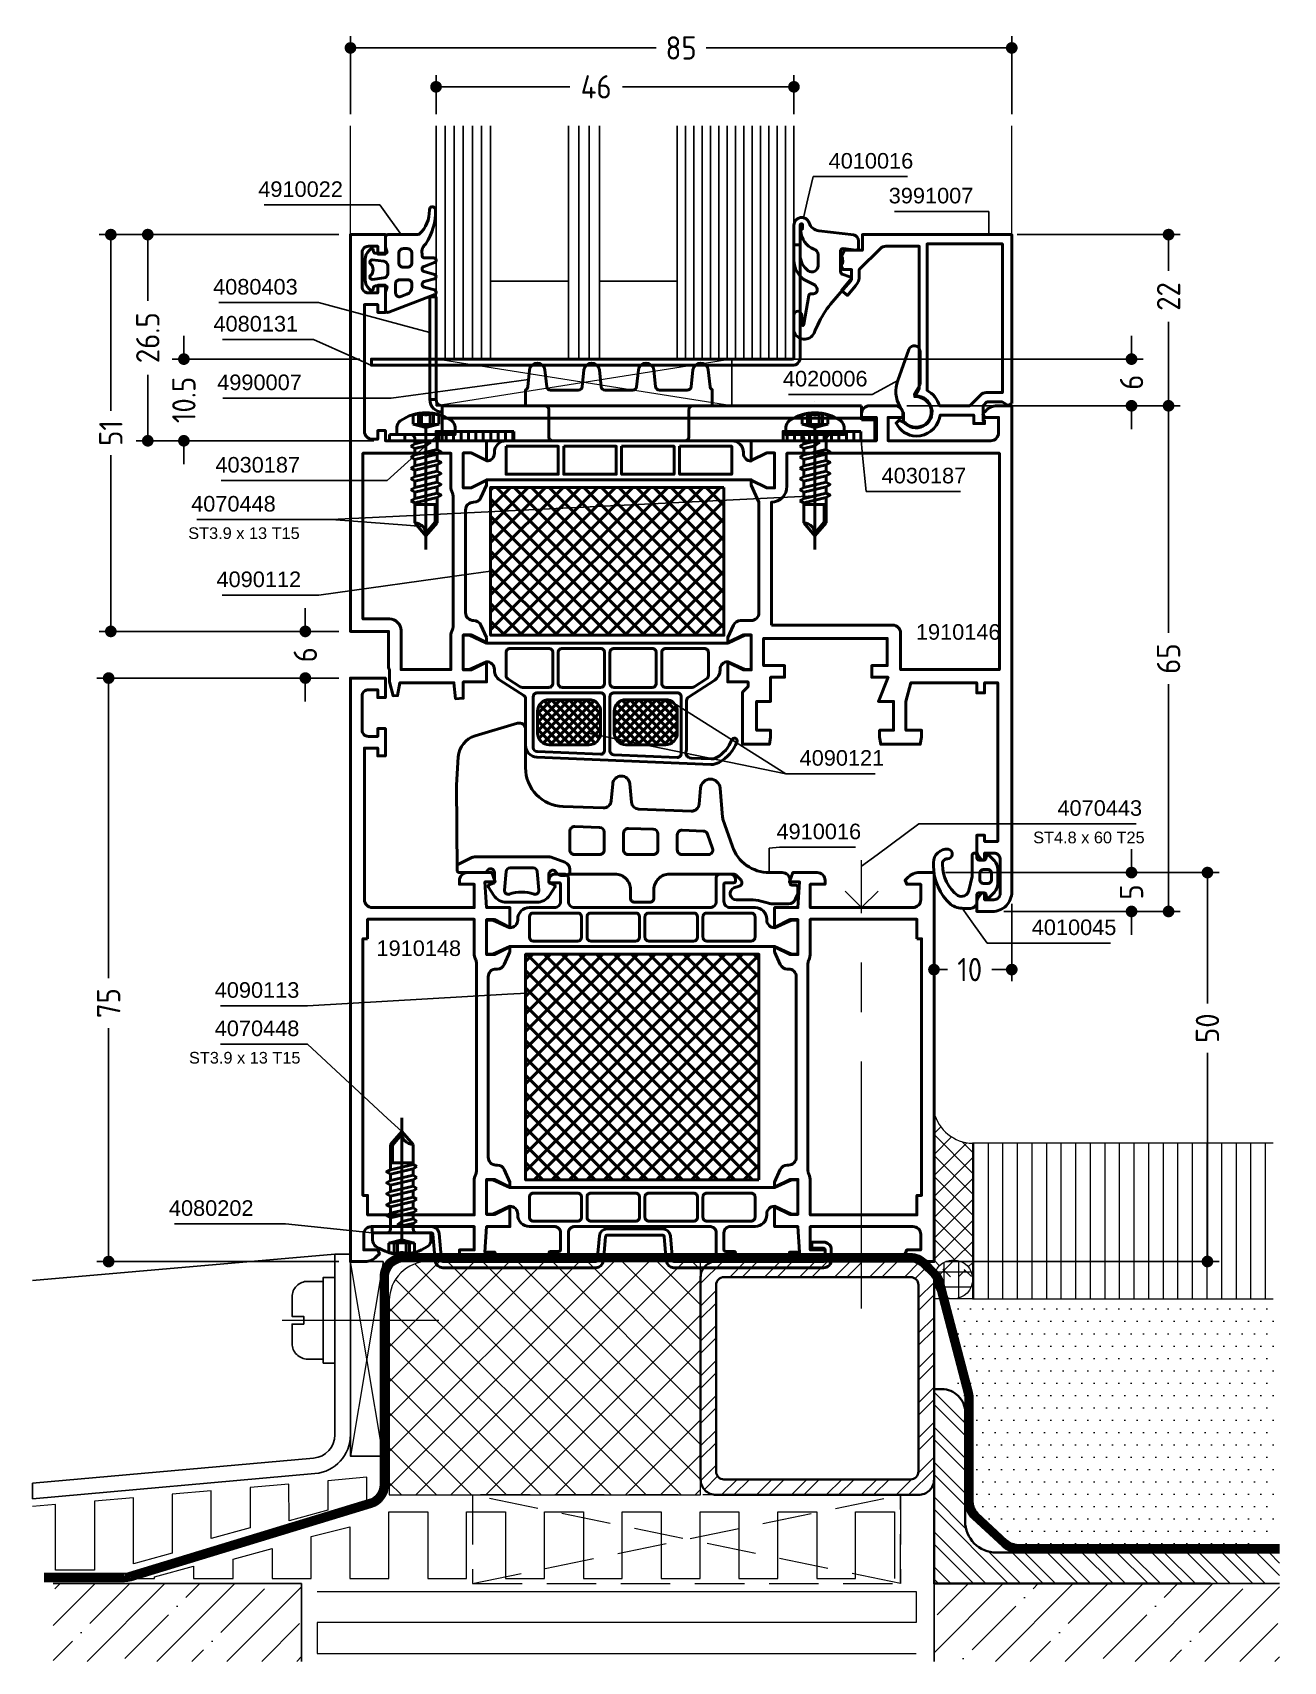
# Model space of a CAD drawing. Header units: millimetres. Extents: x 26 to 187, y 37 to 247.
import ezdxf
from ezdxf.enums import TextEntityAlignment as Align

# ---------------------------------------------------------------- set-up
doc = ezdxf.new("R2010")
doc.units = ezdxf.units.MM
doc.linetypes.add('CENTER', pattern=[50.8, 31.75, -6.35, 6.35, -6.35])
doc.linetypes.add('HIDDEN', pattern=[9.525, 6.35, -3.175])
for name, color, linetype, lineweight in [('AM_5', 3, 'Continuous', 25), ('AM_C', 50, 'Continuous', 50), ('AM_S', 80, 'Continuous', 50), ('Cent3', 70, 'CENTER', 18), ('CHide3', 70, 'HIDDEN', 18), ('Cont1', 7, 'Continuous', 35), ('Cont2', 2, 'Continuous', 25), ('Cont3', 70, 'Continuous', 18), ('Cont4', 10, 'Continuous', 13)]:
    doc.layers.add(name, color=color, linetype=linetype, lineweight=lineweight)
doc.styles.add('HBS_DIMTEXTSTYLE', font='isocp.shx')
doc.styles.add('SWISSL', font='swissl.ttf')
doc.dimstyles.new('Konstruktionsschnitt 1-1$0', dxfattribs={"dimtxt": 3, "dimasz": 1.5, "dimexe": 1.5, "dimexo": 1.5, "dimgap": 1.5, "dimtad": 0, "dimdsep": 46, "dimtxsty": 'HBS_DIMTEXTSTYLE', "dimblk": 'PUNKT', "dimcen": 0, "dimclrd": 3, "dimclre": 3, "dimclrt": 2, "dimadec": 1, "dimazin": 2, "dimtfac": 0.7, "dimtofl": 0, "dimtmove": 0, "dimatfit": 3, "dimfxl": 0, "dimtolj": 1, "dimtzin": 0, "dimarcsym": 0})
pattern_1 = [(45, (-203.5956, -55.3465), (-4.49013, 4.49013), []), (45, (-199.1055, -55.3465), (-4.49013, 4.49013), [7.9375, -1.5875, 0, -1.5875])]

msp = doc.modelspace()

# ---------------------------------------------------------------- texts
at = {"layer": 'AM_5', "color": 2, "char_height": 2, "style": 'SWISSL'}
for s, insert, attachment_point in [('1910146', (139.431, 168.763), 7), ('1910148', (80.969, 128.114), 9)]:
    msp.add_mtext(s, dxfattribs=dict(at, insert=insert, attachment_point=attachment_point))

# ---------------------------------------------------------------- blocks, each defined once
blk = doc.blocks.new('*X16')
for p, q in [((142.5, 86.5), (142.5, 106.5)), ((144.375, 86.5), (144.375, 106.5)), ((146.25, 86.5), (146.25, 106.5)), ((148.125, 86.5), (148.125, 106.5)), ((150, 86.5), (150, 106.5)), ((151.875, 86.5), (151.875, 106.5)), ((153.75, 86.5), (153.75, 106.5)), ((155.625, 86.5), (155.625, 106.5)), ((157.5, 86.5), (157.5, 106.5)), ((159.375, 86.5), (159.375, 106.5)), ((161.25, 86.5), (161.25, 106.5)), ((163.125, 86.5), (163.125, 106.5)), ((165, 86.5), (165, 106.5)), ((166.875, 86.5), (166.875, 106.5)), ((168.75, 86.5), (168.75, 106.5)), ((170.625, 86.5), (170.625, 106.5)), ((172.5, 86.5), (172.5, 106.5)), ((174.375, 86.5), (174.375, 106.5)), ((176.25, 86.5), (176.25, 106.5)), ((178.125, 86.5), (178.125, 106.5)), ((180, 86.5), (180, 106.5))]:
    blk.add_line(p, q)
blk = doc.blocks.new('PUNKT')
at = {"color": 0, "linetype": 'Continuous'}
blk.add_line((-0.5, 0), (-1, 0), dxfattribs=at)
at = {"color": 0, "linetype": 'Continuous', "const_width": 0.5}
blk.add_lwpolyline([(-0.25, 0, 1), (0.25, 0, 1)], format="xyb", close=True, dxfattribs=at)
blk = doc.blocks.new('*D25')
at = {"layer": 'AM_5', "color": 3, "lineweight": -2, "transparency": 16777216}
for p, q in [((65.25, 163.86), (34.17, 163.86)), ((35.67, 162.36), (35.67, 125.29)), ((35.67, 90.36), (35.67, 118.86)), ((65.25, 88.86), (34.17, 88.86))]:
    blk.add_line(p, q, dxfattribs=at)
at = {"layer": 'AM_5', "color": 3, "lineweight": -2, "transparency": 16777216, "xscale": 1.5, "yscale": 1.5, "zscale": 1.5}
for p, rotation in [((35.67, 163.86), 90), ((35.67, 88.86), 270)]:
    blk.add_blockref('PUNKT', p, dxfattribs=dict(at, rotation=rotation))
at = {"layer": 'AM_5', "color": 2, "transparency": 16777216, "insert": (35.67, 122.08), "char_height": 3, "attachment_point": 5, "rotation": 90, "style": 'HBS_DIMTEXTSTYLE'}
blk.add_mtext('\\A1;75', dxfattribs=at)
blk = doc.blocks.new('*D26')
at = {"layer": 'AM_5', "color": 3, "lineweight": -2, "transparency": 16777216}
for p, q in [((45.34, 206.36), (45.34, 207.86)), ((67.95, 204.86), (43.84, 204.86)), ((69.75, 194.36), (43.84, 194.36)), ((45.34, 192.86), (45.34, 191.36))]:
    blk.add_line(p, q, dxfattribs=at)
at = {"layer": 'AM_5', "color": 3, "lineweight": -2, "transparency": 16777216, "xscale": 1.5, "yscale": 1.5, "zscale": 1.5}
for p, rotation in [((45.34, 204.86), 270), ((45.34, 194.36), 90)]:
    blk.add_blockref('PUNKT', p, dxfattribs=dict(at, rotation=rotation))
at = {"layer": 'AM_5', "color": 2, "transparency": 16777216, "insert": (45.34, 199.61), "char_height": 3, "attachment_point": 5, "rotation": 90, "style": 'HBS_DIMTEXTSTYLE'}
blk.add_mtext('\\A1;10.5', dxfattribs=at)
blk = doc.blocks.new('*D27')
at = {"layer": 'AM_5', "color": 3, "lineweight": -2, "transparency": 16777216}
for p, q in [((65.25, 220.86), (39.2, 220.86)), ((40.7, 219.36), (40.7, 212.36)), ((40.7, 195.86), (40.7, 202.86)), ((69.75, 194.36), (39.2, 194.36))]:
    blk.add_line(p, q, dxfattribs=at)
at = {"layer": 'AM_5', "color": 3, "lineweight": -2, "transparency": 16777216, "xscale": 1.5, "yscale": 1.5, "zscale": 1.5}
for p, rotation in [((40.7, 220.86), 90), ((40.7, 194.36), 270)]:
    blk.add_blockref('PUNKT', p, dxfattribs=dict(at, rotation=rotation))
at = {"layer": 'AM_5', "color": 2, "transparency": 16777216, "insert": (40.7, 207.61), "char_height": 3, "attachment_point": 5, "rotation": 90, "style": 'HBS_DIMTEXTSTYLE'}
blk.add_mtext('\\A1;26.5', dxfattribs=at)
blk = doc.blocks.new('*D28')
at = {"layer": 'AM_5', "color": 3, "lineweight": -2, "transparency": 16777216}
for p, q in [((65.25, 220.86), (34.45, 220.86)), ((35.95, 219.36), (35.95, 198.21)), ((35.95, 171.36), (35.95, 192.51)), ((65.25, 169.86), (34.45, 169.86))]:
    blk.add_line(p, q, dxfattribs=at)
at = {"layer": 'AM_5', "color": 3, "lineweight": -2, "transparency": 16777216, "xscale": 1.5, "yscale": 1.5, "zscale": 1.5}
for p, rotation in [((35.95, 220.86), 90), ((35.95, 169.86), 270)]:
    blk.add_blockref('PUNKT', p, dxfattribs=dict(at, rotation=rotation))
at = {"layer": 'AM_5', "color": 2, "transparency": 16777216, "insert": (35.95, 195.36), "char_height": 3, "attachment_point": 5, "rotation": 90, "style": 'HBS_DIMTEXTSTYLE'}
blk.add_mtext('\\A1;51', dxfattribs=at)
blk = doc.blocks.new('*D29')
at = {"layer": 'AM_5', "color": 3, "lineweight": -2, "transparency": 16777216}
for p, q in [((60.95, 171.36), (60.95, 172.86)), ((65.25, 169.86), (59.45, 169.86)), ((65.25, 163.86), (59.45, 163.86)), ((60.95, 162.36), (60.95, 160.86))]:
    blk.add_line(p, q, dxfattribs=at)
at = {"layer": 'AM_5', "color": 3, "lineweight": -2, "transparency": 16777216, "xscale": 1.5, "yscale": 1.5, "zscale": 1.5}
for p, rotation in [((60.95, 169.86), 270), ((60.95, 163.86), 90)]:
    blk.add_blockref('PUNKT', p, dxfattribs=dict(at, rotation=rotation))
at = {"layer": 'AM_5', "color": 2, "transparency": 16777216, "insert": (60.95, 166.86), "char_height": 3, "attachment_point": 5, "rotation": 90, "style": 'HBS_DIMTEXTSTYLE'}
blk.add_mtext('\\A1;6', dxfattribs=at)
blk = doc.blocks.new('*D30')
at = {"layer": 'AM_5', "color": 3, "lineweight": -2, "transparency": 16777216}
for p, q in [((77.75, 236.36), (77.75, 241.36)), ((123.75, 236.36), (123.75, 241.36)), ((79.25, 239.86), (94.95, 239.86)), ((122.25, 239.86), (101.7, 239.86))]:
    blk.add_line(p, q, dxfattribs=at)
at = {"layer": 'AM_5', "color": 3, "lineweight": -2, "transparency": 16777216, "xscale": 1.5, "yscale": 1.5, "zscale": 1.5, "rotation": 180}
blk.add_blockref('PUNKT', (77.75, 239.86), dxfattribs=at)
at = {"layer": 'AM_5', "color": 3, "lineweight": -2, "transparency": 16777216, "xscale": 1.5, "yscale": 1.5, "zscale": 1.5}
blk.add_blockref('PUNKT', (123.75, 239.86), dxfattribs=at)
at = {"layer": 'AM_5', "color": 2, "transparency": 16777216, "insert": (98.33, 239.86), "char_height": 3, "attachment_point": 5, "style": 'HBS_DIMTEXTSTYLE'}
blk.add_mtext('\\A1;46', dxfattribs=at)
blk = doc.blocks.new('*D31')
at = {"layer": 'AM_5', "color": 3, "lineweight": -2, "transparency": 16777216}
for p, q in [((66.75, 236.36), (66.75, 246.36)), ((151.75, 236.36), (151.75, 246.36)), ((68.25, 244.86), (106.04, 244.86)), ((150.25, 244.86), (112.47, 244.86))]:
    blk.add_line(p, q, dxfattribs=at)
at = {"layer": 'AM_5', "color": 3, "lineweight": -2, "transparency": 16777216, "xscale": 1.5, "yscale": 1.5, "zscale": 1.5, "rotation": 180}
blk.add_blockref('PUNKT', (66.75, 244.86), dxfattribs=at)
at = {"layer": 'AM_5', "color": 3, "lineweight": -2, "transparency": 16777216, "xscale": 1.5, "yscale": 1.5, "zscale": 1.5}
blk.add_blockref('PUNKT', (151.75, 244.86), dxfattribs=at)
at = {"layer": 'AM_5', "color": 2, "transparency": 16777216, "insert": (109.25, 244.86), "char_height": 3, "attachment_point": 5, "style": 'HBS_DIMTEXTSTYLE'}
blk.add_mtext('\\A1;85', dxfattribs=at)
blk = doc.blocks.new('*D32')
at = {"layer": 'AM_5', "color": 3, "lineweight": -2, "transparency": 16777216}
for p, q in [((167.14, 206.36), (167.14, 207.86)), ((117.25, 204.86), (168.64, 204.86)), ((138.25, 198.86), (168.64, 198.86)), ((167.14, 197.36), (167.14, 195.86))]:
    blk.add_line(p, q, dxfattribs=at)
at = {"layer": 'AM_5', "color": 3, "lineweight": -2, "transparency": 16777216, "xscale": 1.5, "yscale": 1.5, "zscale": 1.5}
for p, rotation in [((167.14, 204.86), 270), ((167.14, 198.86), 90)]:
    blk.add_blockref('PUNKT', p, dxfattribs=dict(at, rotation=rotation))
at = {"layer": 'AM_5', "color": 2, "transparency": 16777216, "insert": (167.14, 201.89), "char_height": 3, "attachment_point": 5, "rotation": 90, "style": 'HBS_DIMTEXTSTYLE'}
blk.add_mtext('\\A1;6', dxfattribs=at)
blk = doc.blocks.new('*D33')
at = {"layer": 'AM_5', "color": 3, "lineweight": -2, "transparency": 16777216}
for p, q in [((152.45, 220.86), (173.4, 220.86)), ((171.9, 219.36), (171.9, 216.19)), ((171.9, 200.36), (171.9, 209.64)), ((152.45, 198.86), (173.4, 198.86))]:
    blk.add_line(p, q, dxfattribs=at)
at = {"layer": 'AM_5', "color": 3, "lineweight": -2, "transparency": 16777216, "xscale": 1.5, "yscale": 1.5, "zscale": 1.5}
for p, rotation in [((171.9, 220.86), 90), ((171.9, 198.86), 270)]:
    blk.add_blockref('PUNKT', p, dxfattribs=dict(at, rotation=rotation))
at = {"layer": 'AM_5', "color": 2, "transparency": 16777216, "insert": (171.9, 212.91), "char_height": 3, "attachment_point": 5, "rotation": 90, "style": 'HBS_DIMTEXTSTYLE'}
blk.add_mtext('\\A1;22', dxfattribs=at)
blk = doc.blocks.new('*D34')
at = {"layer": 'AM_5', "color": 3, "lineweight": -2, "transparency": 16777216}
for p, q in [((152.45, 198.86), (173.4, 198.86)), ((171.9, 197.36), (171.9, 169.67)), ((171.9, 135.36), (171.9, 163.06)), ((150.75, 133.86), (173.4, 133.86))]:
    blk.add_line(p, q, dxfattribs=at)
at = {"layer": 'AM_5', "color": 3, "lineweight": -2, "transparency": 16777216, "xscale": 1.5, "yscale": 1.5, "zscale": 1.5}
for p, rotation in [((171.9, 198.86), 90), ((171.9, 133.86), 270)]:
    blk.add_blockref('PUNKT', p, dxfattribs=dict(at, rotation=rotation))
at = {"layer": 'AM_5', "color": 2, "transparency": 16777216, "insert": (171.9, 166.36), "char_height": 3, "attachment_point": 5, "rotation": 90, "style": 'HBS_DIMTEXTSTYLE'}
blk.add_mtext('\\A1;65', dxfattribs=at)
blk = doc.blocks.new('*D35')
at = {"layer": 'AM_5', "color": 3, "lineweight": -2, "transparency": 16777216}
for p, q in [((167.14, 140.36), (167.14, 141.86)), ((143.25, 138.86), (168.64, 138.86)), ((150.75, 133.86), (168.64, 133.86)), ((167.14, 132.36), (167.14, 130.86))]:
    blk.add_line(p, q, dxfattribs=at)
at = {"layer": 'AM_5', "color": 3, "lineweight": -2, "transparency": 16777216, "xscale": 1.5, "yscale": 1.5, "zscale": 1.5}
for p, rotation in [((167.14, 138.86), 270), ((167.14, 133.86), 90)]:
    blk.add_blockref('PUNKT', p, dxfattribs=dict(at, rotation=rotation))
at = {"layer": 'AM_5', "color": 2, "transparency": 16777216, "insert": (167.14, 136.36), "char_height": 3, "attachment_point": 5, "rotation": 90, "style": 'HBS_DIMTEXTSTYLE'}
blk.add_mtext('\\A1;5', dxfattribs=at)
blk = doc.blocks.new('*D36')
at = {"layer": 'AM_5', "color": 3, "lineweight": -2, "transparency": 16777216}
for p, q in [((141.75, 137.36), (141.75, 124.89)), ((151.75, 134.86), (151.75, 124.89)), ((143.25, 126.39), (143.5, 126.39)), ((150.25, 126.39), (149.2, 126.39))]:
    blk.add_line(p, q, dxfattribs=at)
at = {"layer": 'AM_5', "color": 3, "lineweight": -2, "transparency": 16777216, "xscale": 1.5, "yscale": 1.5, "zscale": 1.5, "rotation": 180}
blk.add_blockref('PUNKT', (141.75, 126.39), dxfattribs=at)
at = {"layer": 'AM_5', "color": 3, "lineweight": -2, "transparency": 16777216, "xscale": 1.5, "yscale": 1.5, "zscale": 1.5}
blk.add_blockref('PUNKT', (151.75, 126.39), dxfattribs=at)
at = {"layer": 'AM_5', "color": 2, "transparency": 16777216, "insert": (146.35, 126.39), "char_height": 3, "attachment_point": 5, "style": 'HBS_DIMTEXTSTYLE'}
blk.add_mtext('\\A1;10', dxfattribs=at)
blk = doc.blocks.new('*D24')
at = {"layer": 'AM_5', "color": 3, "lineweight": -2, "transparency": 16777216}
for p, q in [((143.25, 138.86), (178.4, 138.86)), ((176.9, 137.36), (176.9, 122.01)), ((176.9, 90.37), (176.9, 115.71)), ((143.26, 88.87), (178.4, 88.87))]:
    blk.add_line(p, q, dxfattribs=at)
at = {"layer": 'AM_5', "color": 3, "lineweight": -2, "transparency": 16777216, "xscale": 1.5, "yscale": 1.5, "zscale": 1.5}
for p, rotation in [((176.9, 138.86), 90), ((176.9, 88.87), 270)]:
    blk.add_blockref('PUNKT', p, dxfattribs=dict(at, rotation=rotation))
at = {"layer": 'AM_5', "color": 2, "transparency": 16777216, "insert": (176.9, 118.86), "char_height": 3, "attachment_point": 5, "rotation": 90, "style": 'HBS_DIMTEXTSTYLE'}
blk.add_mtext('\\A1;50', dxfattribs=at)
blk = doc.blocks.new('WS4070448')
at = {"linetype": 'CENTER', "ltscale": 0.5}
blk.add_line((-0.02, -14.76), (0, 4.3), dxfattribs=at)
at = {"linetype": 'HIDDEN'}
for p, q in [((-0.97, 1.33), (-0.97, 2.72)), ((-0.56, 1.33), (-0.56, 2.61)), ((0.56, 1.33), (0.56, 2.61)), ((0.97, 1.33), (0.97, 2.72))]:
    blk.add_line(p, q, dxfattribs=at)
for p, q in [((-1.45, -9), (-1.45, -11.36)), ((-1.45, -9), (1.45, -9)), ((1.45, -11.36), (1.45, -9)), ((-1.45, -11.36), (0, -13)), ((0, -13), (1.45, -11.36))]:
    blk.add_line(p, q)
blk.add_lwpolyline([(3.32, 1.75, 0.314856), (-3.32, 1.75, 0.244912), (-3.75, 0.93), (-3.75, 0), (3.75, 0), (3.75, 0.93, 0.244912), (3.32, 1.75, 0.138291)], format="xyb")
for points in [[(-1.65, 2.56), (-1.65, 1.33)], [(1.65, 2.56), (1.65, 1.33)], [(-1.65, 1.33), (0, 0.89)], [(1.65, 1.33), (0, 0.89)]]:
    blk.add_lwpolyline(points, dxfattribs=at)
for points in [[(-1.95, -1.5), (-1.45, -1.79), (0, -1.44), (0.5, -1.07), (0, -0.87), (-1.45, -1.21)], [(-1.95, -2.9), (-1.45, -3.19), (1.45, -2.5), (1.95, -2.21), (1.45, -1.92), (-1.45, -2.61)], [(-1.95, -4.3), (-1.45, -4.59), (1.45, -3.9), (1.95, -3.61), (1.45, -3.32), (-1.45, -4.01)], [(-1.95, -5.7), (-1.45, -5.99), (1.45, -5.3), (1.95, -5.01), (1.45, -4.72), (-1.45, -5.41)], [(-1.95, -7.1), (-1.45, -7.39), (1.45, -6.7), (1.95, -6.41), (1.45, -6.12), (-1.45, -6.81)], [(-1.95, -8.5), (-1.45, -8.79), (1.45, -8.1), (1.95, -7.81), (1.45, -7.52), (-1.45, -8.21)]]:
    blk.add_lwpolyline(points, close=True)
for points in [[(-1.45, -0.5), (-1.45, -1.21)], [(-1.45, -1.79), (-1.45, -2.21)], [(-1.45, -1.79), (-1.45, -2.61)], [(-1.45, -1.79), (-1.45, -2.61)], [(1.45, -0.5), (1.45, -1.92)], [(-1.45, -3.19), (-1.45, -4.01)], [(1.45, -2.5), (1.45, -3.32)], [(1.45, -3.9), (1.45, -4.72)], [(-1.45, -4.59), (-1.45, -5.41)], [(-1.45, -5.99), (-1.45, -6.81)], [(1.45, -5.3), (1.45, -6.12)], [(-1.45, -7.39), (-1.45, -8.21)], [(1.45, -6.7), (1.45, -7.52)], [(1.45, -8.1), (1.45, -9)], [(-1.45, -8.79), (-1.45, -9)], [(-1.45, -10.19), (-1.45, -11.01)], [(1.2, -9), (1.2, -11.25), (0.03, -12.65)], [(1.45, -9.5), (1.45, -10.32)]]:
    blk.add_lwpolyline(points)
for centre, radius, start, end in [((-1.59, 3.84), 1.28, 267.2848, 298.8872), ((0, 5.49), 2.94, 250.6988, 289.3012), ((1.59, 3.84), 1.28, 241.1128, 272.7152), ((-1.31, 2.49), 1.21, 253.6643, 286.3357), ((0, 11.41), 10.13, 264.4948, 275.5052), ((1.31, 2.49), 1.21, 253.6643, 286.3357)]:
    blk.add_arc(centre, radius, start, end, dxfattribs=at)
for centre, radius, start, end in [((-1.95, -0.5), 0.5, 0, 90), ((1.95, -0.5), 0.5, 90, 180), ((-1.46, -12.83), 1.47, 353.4244, 89.6688)]:
    blk.add_arc(centre, radius, start, end)
blk = doc.blocks.new('*U66')
at = {"const_width": 1, "flags": 128}
blk.add_lwpolyline([(0, -0.5), (-33.62, -0.5, -0.189924), (-35.33, 0.17), (-39.1, 3.7, -0.207716), (-39.9, 5.52), (-39.91, 18.8, 0.06365), (-39.99, 19.43), (-43.71, 33.69, 0.133361), (-44.36, 34.82), (-45.71, 36.17, 0.198912), (-47.47, 36.9), (-112.56, 36.9, 0.414214), (-115.06, 34.4), (-115.06, 7.71, -0.329945), (-116.83, 5.32), (-147.73, -4.11, -0.074137), (-148.46, -4.21), (-158.79, -4.21)], format="xyb", dxfattribs=at)
for points in [[(0, 0), (-33.62, 0, -0.189924), (-34.99, 0.54), (-38.76, 4.06, -0.207716), (-39.4, 5.52), (-39.41, 18.8, 0.06365), (-39.51, 19.55), (-43.22, 33.81, 0.133361), (-44.01, 35.18), (-45.35, 36.52, 0.198912), (-47.47, 37.4), (-112.56, 37.4, 0.414214), (-115.56, 34.4), (-115.56, 7.71, -0.329945), (-116.98, 5.8), (-147.88, -3.63, -0.074137), (-148.46, -3.71), (-158.79, -3.71)], [(0, -1), (-33.62, -1, -0.189924), (-35.67, -0.19), (-39.45, 3.33, -0.207716), (-40.4, 5.52), (-40.41, 18.8, 0.06365), (-40.47, 19.3), (-44.19, 33.56, 0.133361), (-44.71, 34.47), (-46.06, 35.81, 0.198912), (-47.47, 36.4), (-112.56, 36.4, 0.414214), (-114.56, 34.4), (-114.56, 7.71, -0.329945), (-116.69, 4.84), (-147.59, -4.58, -0.074137), (-148.46, -4.71), (-158.79, -4.71)]]:
    blk.add_lwpolyline(points, format="xyb")
blk = doc.blocks.new('*S403')
at = {"layer": 'AM_5', "color": 3}
for p, q in [((44.15, 93.71), (56.29, 93.71)), ((56.29, 93.71), (58.38, 93.71)), ((58.38, 93.71), (67.07, 92.82))]:
    blk.add_line(p, q, dxfattribs=at)
at = {"layer": 'AM_5', "color": 3, "linetype": 'Continuous'}
blk.add_line((67.07, 92.82), (69.55, 92.56), dxfattribs=at)
at = {"layer": 'AM_5', "color": 2, "insert": (54.29, 94.71), "char_height": 2, "attachment_point": 9, "style": 'SWISSL'}
blk.add_mtext('4080202', dxfattribs=at)
blk = doc.blocks.new('*S404')
at = {"layer": 'AM_5', "color": 3}
for p, q in [((50.04, 116.81), (58.99, 116.81)), ((58.99, 116.81), (61.24, 116.81)), ((61.24, 116.81), (71.52, 107.26))]:
    blk.add_line(p, q, dxfattribs=at)
at = {"layer": 'AM_5', "color": 3, "linetype": 'Continuous'}
blk.add_line((71.52, 107.26), (73.35, 105.56), dxfattribs=at)
at = {"layer": 'AM_5', "color": 2, "insert": (60.18, 117.81), "char_height": 2, "attachment_point": 9, "style": 'SWISSL'}
blk.add_mtext('4070448', dxfattribs=at)
blk = doc.blocks.new('*S405')
at = {"layer": 'AM_5', "color": 3}
for p, q in [((50.05, 121.74), (59.04, 121.74)), ((59.04, 121.74), (61.22, 121.74)), ((61.22, 121.74), (86.94, 123.21))]:
    blk.add_line(p, q, dxfattribs=at)
at = {"layer": 'AM_5', "color": 3, "linetype": 'Continuous'}
blk.add_line((86.94, 123.21), (89.44, 123.35), dxfattribs=at)
at = {"layer": 'AM_5', "color": 2, "insert": (60.18, 122.74), "char_height": 2, "attachment_point": 9, "style": 'SWISSL'}
blk.add_mtext('4090113', dxfattribs=at)
blk = doc.blocks.new('ZAHL rechts')
at = {"layer": 'AM_5', "color": 2, "style": 'SWISSL'}
blk.add_attdef('XXX', text='', height=1.5, dxfattribs=at).set_placement((-1.95, -2.5), align=Align.RIGHT)
blk = doc.blocks.new('*S406')
at = {"layer": 'AM_5', "color": 3}
for p, q in [((47, 184.24), (62.08, 184.24)), ((62.08, 184.24), (64.33, 184.24)), ((64.33, 184.24), (73.95, 183.5))]:
    blk.add_line(p, q, dxfattribs=at)
at = {"layer": 'AM_5', "color": 3, "linetype": 'Continuous'}
blk.add_line((73.95, 183.5), (76.44, 183.31), dxfattribs=at)
at = {"layer": 'AM_5', "color": 2, "insert": (57.15, 185.24), "char_height": 2, "attachment_point": 9, "style": 'SWISSL'}
blk.add_mtext('4070448', dxfattribs=at)
blk = doc.blocks.new('*S407')
at = {"layer": 'AM_5', "color": 3}
for p, q in [((62.7, 174.53), (82.28, 177.27)), ((50.27, 174.53), (62.41, 174.53)), ((62.41, 174.53), (62.7, 174.53))]:
    blk.add_line(p, q, dxfattribs=at)
at = {"layer": 'AM_5', "color": 3, "linetype": 'Continuous'}
blk.add_line((82.28, 177.27), (84.75, 177.61), dxfattribs=at)
at = {"layer": 'AM_5', "color": 2, "insert": (60.41, 175.53), "char_height": 2, "attachment_point": 9, "style": 'SWISSL'}
blk.add_mtext('4090112', dxfattribs=at)
blk = doc.blocks.new('*S408')
at = {"layer": 'AM_5', "color": 3}
for p, q in [((55.64, 224.68), (70.54, 224.68)), ((70.54, 224.68), (71.8, 222.9))]:
    blk.add_line(p, q, dxfattribs=at)
at = {"layer": 'AM_5', "color": 3, "linetype": 'Continuous'}
blk.add_line((71.8, 222.9), (73.25, 220.86), dxfattribs=at)
at = {"layer": 'AM_5', "color": 2, "insert": (65.78, 225.68), "char_height": 2, "attachment_point": 9, "style": 'SWISSL'}
blk.add_mtext('4910022', dxfattribs=at)
blk = doc.blocks.new('*S409')
at = {"layer": 'AM_5', "color": 3, "linetype": 'Continuous'}
blk.add_line((134.9, 200.91), (137.09, 202.12), dxfattribs=at)
at = {"layer": 'AM_5', "color": 3}
for p, q in [((123.05, 200.32), (133.81, 200.32)), ((133.81, 200.32), (134.9, 200.91))]:
    blk.add_line(p, q, dxfattribs=at)
at = {"layer": 'AM_5', "color": 2, "insert": (133.21, 201.32), "char_height": 2, "attachment_point": 9, "style": 'SWISSL'}
blk.add_mtext('4020006', dxfattribs=at)
blk = doc.blocks.new('*S410')
at = {"layer": 'AM_5', "color": 3}
for p, q in [((121.91, 142.12), (120.56, 141.98)), ((120.56, 141.98), (120.56, 141.36)), ((131.66, 142.12), (121.91, 142.12))]:
    blk.add_line(p, q, dxfattribs=at)
at = {"layer": 'AM_5', "color": 3, "linetype": 'Continuous'}
blk.add_line((120.56, 141.36), (120.56, 138.86), dxfattribs=at)
at = {"layer": 'AM_5', "color": 2, "insert": (121.51, 143.12), "char_height": 2, "attachment_point": 7, "style": 'SWISSL'}
blk.add_mtext('4910016', dxfattribs=at)
blk = doc.blocks.new('*S411')
at = {"layer": 'AM_5', "color": 3, "linetype": 'Continuous'}
blk.add_line((110.3, 159.39), (108.19, 160.72), dxfattribs=at)
at = {"layer": 'AM_5', "color": 3}
for p, q in [((122.7, 151.57), (110.3, 159.39)), ((123.85, 151.57), (122.7, 151.57)), ((134.18, 151.57), (123.85, 151.57))]:
    blk.add_line(p, q, dxfattribs=at)
at = {"layer": 'AM_5', "color": 2, "insert": (124.48, 152.57), "char_height": 2, "attachment_point": 7, "style": 'SWISSL'}
blk.add_mtext('4090121', dxfattribs=at)
blk = doc.blocks.new('*S412')
at = {"layer": 'AM_5', "color": 3}
for p, q in [((49.84, 212.13), (60.36, 212.13)), ((60.36, 212.13), (62.66, 212.13)), ((62.66, 212.13), (74.54, 208.93))]:
    blk.add_line(p, q, dxfattribs=at)
at = {"layer": 'AM_5', "color": 3, "linetype": 'Continuous'}
blk.add_line((74.54, 208.93), (76.95, 208.28), dxfattribs=at)
at = {"layer": 'AM_5', "color": 2, "insert": (59.97, 213.13), "char_height": 2, "attachment_point": 9, "style": 'SWISSL'}
blk.add_mtext('4080403', dxfattribs=at)
blk = doc.blocks.new('*S413')
at = {"layer": 'AM_5', "color": 3, "linetype": 'Continuous'}
blk.add_line((146.82, 132.25), (145.36, 134.27), dxfattribs=at)
at = {"layer": 'AM_5', "color": 3}
for p, q in [((148.6, 129.8), (146.82, 132.25)), ((157.05, 129.8), (148.6, 129.8)), ((164.45, 129.8), (157.05, 129.8))]:
    blk.add_line(p, q, dxfattribs=at)
at = {"layer": 'AM_5', "color": 2, "insert": (154.32, 130.8), "char_height": 2, "attachment_point": 7, "style": 'SWISSL'}
blk.add_mtext('4010045', dxfattribs=at)
blk = doc.blocks.new('*S414')
at = {"layer": 'AM_5', "color": 3}
for p, q in [((139.82, 145.13), (134.46, 141.16)), ((155.62, 145.13), (139.82, 145.13)), ((167.75, 145.13), (155.62, 145.13))]:
    blk.add_line(p, q, dxfattribs=at)
at = {"layer": 'AM_5', "color": 3, "linetype": 'Continuous'}
blk.add_line((134.46, 141.16), (132.45, 139.67), dxfattribs=at)
at = {"layer": 'AM_5', "color": 2, "insert": (157.62, 146.13), "char_height": 2, "attachment_point": 7, "style": 'SWISSL'}
blk.add_mtext('4070443', dxfattribs=at)
blk = doc.blocks.new('ZAHL links')
at = {"layer": 'AM_5', "color": 2, "style": 'SWISSL'}
blk.add_attdef('XXX', (1.85, -2.5), '', height=1.5, dxfattribs=at)
blk = doc.blocks.new('*S415')
at = {"layer": 'AM_5', "color": 3, "linetype": 'Continuous'}
blk.add_line((132.58, 192.47), (132.35, 194.96), dxfattribs=at)
at = {"layer": 'AM_5', "color": 3}
for p, q in [((133.02, 187.86), (132.58, 192.47)), ((145.17, 187.86), (133.02, 187.86))]:
    blk.add_line(p, q, dxfattribs=at)
at = {"layer": 'AM_5', "color": 2, "insert": (135.02, 188.86), "char_height": 2, "attachment_point": 7, "style": 'SWISSL'}
blk.add_mtext('4030187', dxfattribs=at)
blk = doc.blocks.new('*U74', base_point=(71.49, 173.45))
for p, q in [((72.66, 173.45), (72.66, 203.45)), ((73.82, 173.45), (73.82, 203.45)), ((74.99, 173.45), (74.99, 203.45)), ((76.16, 173.45), (76.16, 203.45)), ((77.32, 173.45), (77.32, 203.45)), ((89.82, 173.45), (89.82, 203.45)), ((91.16, 173.45), (91.16, 203.45)), ((103.56, 173.45), (103.56, 203.45)), ((104.63, 173.45), (104.63, 203.45)), ((105.7, 173.45), (105.7, 203.45)), ((106.78, 173.45), (106.78, 203.45)), ((107.85, 173.45), (107.85, 203.45)), ((108.92, 173.45), (108.92, 203.45)), ((109.99, 173.45), (109.99, 203.45)), ((111.06, 173.45), (111.06, 203.45)), ((112.13, 173.45), (112.13, 203.45)), ((113.2, 173.45), (113.2, 203.45)), ((114.28, 173.45), (114.28, 203.45)), ((115.35, 173.45), (115.35, 203.45)), ((116.42, 173.45), (116.42, 203.45))]:
    blk.add_line(p, q)
for points in [[(78.49, 203.45), (78.49, 173.45), (71.49, 173.45), (71.49, 203.45)], [(92.49, 203.45), (92.49, 173.45), (88.49, 173.45), (88.49, 203.45)], [(117.49, 203.45), (117.49, 173.45), (102.49, 173.45), (102.49, 203.45)]]:
    blk.add_lwpolyline(points)
for points in [[(88.49, 173.45), (78.49, 173.45), (78.49, 183.45), (88.49, 183.45)], [(102.49, 173.45), (92.49, 173.45), (92.49, 183.45), (102.49, 183.45)]]:
    blk.add_lwpolyline(points, close=True)
blk = doc.blocks.new('*S416')
at = {"layer": 'AM_5', "color": 3, "linetype": 'Continuous'}
blk.add_line((75.89, 193.23), (77.75, 194.9), dxfattribs=at)
at = {"layer": 'AM_5', "color": 3}
for p, q in [((71.46, 189.25), (75.89, 193.23)), ((50.12, 189.25), (62.27, 189.25)), ((62.27, 189.25), (71.46, 189.25))]:
    blk.add_line(p, q, dxfattribs=at)
at = {"layer": 'AM_5', "color": 2, "insert": (60.27, 190.25), "char_height": 2, "attachment_point": 9, "style": 'SWISSL'}
blk.add_mtext('4030187', dxfattribs=at)
blk = doc.blocks.new('*S417')
at = {"layer": 'AM_5', "color": 3}
for p, q in [((50.32, 207.38), (62.02, 207.38)), ((62.02, 207.38), (67.17, 205.08))]:
    blk.add_line(p, q, dxfattribs=at)
at = {"layer": 'AM_5', "color": 3, "linetype": 'Continuous'}
blk.add_line((67.17, 205.08), (69.45, 204.06), dxfattribs=at)
at = {"layer": 'AM_5', "color": 2, "insert": (60.02, 208.38), "char_height": 2, "attachment_point": 9, "style": 'SWISSL'}
blk.add_mtext('4080131', dxfattribs=at)
blk = doc.blocks.new('*S418')
at = {"layer": 'AM_5', "color": 3}
for p, q in [((71.97, 199.85), (87.15, 201.9)), ((50.35, 199.85), (63.07, 199.85)), ((63.07, 199.85), (71.97, 199.85))]:
    blk.add_line(p, q, dxfattribs=at)
at = {"layer": 'AM_5', "color": 3, "linetype": 'Continuous'}
blk.add_line((87.15, 201.9), (89.63, 202.24), dxfattribs=at)
at = {"layer": 'AM_5', "color": 2, "insert": (60.5, 200.85), "char_height": 2, "attachment_point": 9, "style": 'SWISSL'}
blk.add_mtext('4990007', dxfattribs=at)
blk = doc.blocks.new('*S419')
at = {"layer": 'AM_5', "color": 3}
for p, q in [((136.66, 223.85), (148.81, 223.85)), ((148.81, 223.85), (148.81, 223.35))]:
    blk.add_line(p, q, dxfattribs=at)
at = {"layer": 'AM_5', "color": 3, "linetype": 'Continuous'}
blk.add_line((148.81, 223.35), (148.81, 220.85), dxfattribs=at)
at = {"layer": 'AM_5', "color": 2, "insert": (146.81, 224.85), "char_height": 2, "attachment_point": 9, "style": 'SWISSL'}
blk.add_mtext('3991007', dxfattribs=at)
blk = doc.blocks.new('*S420')
at = {"layer": 'AM_5', "color": 3}
for p, q in [((126.21, 228.32), (125.55, 225.47)), ((138.36, 228.32), (126.21, 228.32))]:
    blk.add_line(p, q, dxfattribs=at)
at = {"layer": 'AM_5', "color": 3, "linetype": 'Continuous'}
blk.add_line((125.55, 225.47), (124.98, 223.04), dxfattribs=at)
at = {"layer": 'AM_5', "color": 2, "insert": (128.21, 229.32), "char_height": 2, "attachment_point": 7, "style": 'SWISSL'}
blk.add_mtext('4010016', dxfattribs=at)
blk = doc.blocks.new('WI1910146')
for points in [[(-57.5, 30.2), (-57.5, 29.55), (-59.5, 30.55), (-60.5, 30.55), (-60.5, 26.05), (-59.5, 26.05), (-57.5, 27.05), (-57.5, 24.5), (-60.5, 24.5), (-60.5, 22.4), (-61.5, 22.35), (-61.7, 24.4), (-68.65, 24.4), (-68.94, 22.75), (-69.52, 22.72), (-70, 24.5), (-70, 26), (-70.1, 26.37), (-70.1, 31), (-75, 31), (-75, 82), (-70.5, 82), (-70.5, 79.5), (-71.5, 79.5), (-71.5, 80.5), (-72.7, 80.5, 0.414214), (-73.5, 79.7), (-73.5, 75.3, 0.414214), (-72.7, 74.5), (-71.5, 74.5), (-71.5, 75.5), (-70.5, 75.5), (-70.5, 72), (-71.5, 72), (-71.5, 73), (-73.2, 73), (-73.2, 56.7, 0.414214), (-72.2, 55.7), (-71.5, 55.7), (-71.5, 56.8), (-70.5, 56.8), (-70.5, 55.5), (-57.5, 55.5), (-57.5, 52.95), (-59.5, 53.95), (-60.5, 53.95), (-60.5, 49.45), (-59.5, 49.45), (-57.5, 50.45), (-57.5, 49.8), (-58.23, 48.19, -0.301742), (-59.17, 47.6, 0.422452), (-60.2, 46.6), (-60.2, 33.4, 0.422452), (-59.17, 32.4, -0.301742), (-58.23, 31.81), (-57.5, 30.2)], [(-23.5, 32.4, 0.414214), (-22.5, 33.4), (-22.5, 47.6), (-23.5, 49.8), (-23.5, 50.45), (-21.5, 49.45), (-20.5, 49.45), (-20.5, 53.95), (-21.5, 53.95), (-23.5, 52.95), (-23.5, 55.5), (-7.4, 55.5), (-7.4, 58.5), (-9.3, 58.5), (-9.3, 59, -0.414214), (-8.3, 60), (-5, 60, -0.414214), (-4, 59), (-4, 58.5), (-5.9, 58.5), (-5.9, 55.5), (7.3, 55.5, 0.414214), (8.3, 56.5), (8.3, 58.5), (6.5, 58.5), (6.29, 59.01), (6.69, 59.41, -0.198912), (8.1, 60), (10, 60), (10, -2.5, -0.414214), (7.5, -5), (5.5, -5), (5.5, -3.81, -0.153102), (5.68, -3.24), (6.14, -2.59), (6.5, -2.7), (6.5, -3.5), (7.7, -3.5, 0.414214), (8.5, -2.7), (8.5, 1.7, 0.414214), (7.7, 2.5), (6.5, 2.5), (6.5, 1.7), (6.14, 1.59), (5.68, 2.24, -0.153102), (5.5, 2.81), (5.5, 4.8), (6.5, 4.8), (6.5, 4), (8.2, 4), (8.2, 24.4), (6.5, 24.4), (6.5, 23.1), (5.5, 23.1), (5.5, 24.4), (-2.96, 24.4), (-3.6, 22), (-3.6, 18.3), (-1.6, 18.3), (-1.6, 17.4), (-1.76, 16.5), (-6.84, 16.5), (-7, 17.4), (-7, 18.3), (-5.2, 18.3), (-5.2, 22), (-7.14, 22), (-5.9, 25.1), (-8, 25.1), (-8, 26.6), (-6, 26.6), (-6, 30.1), (-21.9, 30.1), (-21.9, 26.6), (-19.2, 26.6), (-19.2, 25.1), (-21, 25.1), (-21, 22), (-22.8, 22), (-22.8, 18.3), (-21, 18.3), (-21, 17.4), (-21.16, 16.5), (-24.6, 16.5), (-24.6, 23.2), (-23.9, 23.9), (-23.9, 24.5), (-26.5, 24.5), (-26.5, 27.05), (-24.5, 26.05), (-23.5, 26.05), (-23.5, 30.55), (-24.5, 30.55), (-26.5, 29.55), (-26.5, 30.2), (-25.77, 31.81, -0.294108), (-24.86, 32.4), (-23.5, 32.4)], [(-57.5, 52.9, 0.414214), (-56.5, 53.9), (-56.5, 54, -0.414214), (-55, 55.5), (-26, 55.5, -0.414214), (-24.5, 54), (-24.5, 53.9, 0.414214), (-23.5, 52.9), (-23.5, 52.95), (-21.5, 53.95), (-20.5, 53.95), (-20.5, 49.45), (-21.5, 49.45), (-23.5, 50.45), (-23.5, 50.5), (-57.5, 50.5), (-57.5, 50.45), (-59.5, 49.45), (-60.5, 49.45), (-60.5, 53.95), (-59.5, 53.95), (-57.5, 52.95), (-57.5, 52.9)], [(-62.1, 49.65), (-62.1, 53.9), (-73.4, 53.9), (-73.4, 32.6), (-70, 32.6, -0.414214), (-68.5, 31.1), (-68.5, 26.1), (-62.1, 26.1), (-62.1, 30.35, -0.112281), (-61.9, 31.24, 0.112281), (-61.8, 31.67), (-61.8, 48.33, 0.112281), (-61.9, 48.76, -0.112281), (-62.1, 49.65)], [(-20.9, 31.8), (-20.9, 47.6, 0.407087), (-18.9, 49.65), (-18.9, 53.9), (8.4, 53.9), (8.4, 26.1), (-4.3, 26.1), (-4.3, 30.8, 0.414214), (-5.3, 31.8), (-20.9, 31.8)], [(-28.18, 24.75), (-31.57, 22.55, 0.253968), (-31.8, 22.13), (-31.8, 15.77, 0.569247), (-31.23, 14.71), (-28.65, 14.6, 0.139453), (-27.96, 14.77, 0.173382), (-25.98, 17.05, -1), (-25.32, 16.8, -0.173382), (-27.62, 14.16, -0.139453), (-28.68, 13.9), (-51.06, 14.84, -0.401995), (-52.5, 16.34), (-52.5, 22.33, 0.253968), (-52.73, 22.75), (-55.82, 24.75, -0.253968), (-56.5, 26.01), (-56.5, 26.1, 0.414214), (-57.5, 27.1), (-57.5, 27.1), (-57.5, 27.1), (-57.5, 27.1), (-59.7, 26.1), (-60.5, 26.1), (-60.5, 30.5), (-59.7, 30.5), (-57.5, 29.5), (-26.5, 29.5), (-24.3, 30.5), (-23.5, 30.5), (-23.5, 26.1), (-24.3, 26.1), (-26.5, 27.1, 0.414214), (-27.5, 26.1), (-27.5, 26.01, -0.253968), (-28.18, 24.75)], [(-53.19, 23.88), (-54.77, 24.91, -0.253968), (-55, 25.33), (-55, 28.3, -0.414214), (-54.5, 28.8), (-49.5, 28.8, -0.414214), (-49, 28.3), (-49, 24.3, -0.414214), (-49.5, 23.8), (-52.91, 23.8, -0.144993), (-53.19, 23.88)], [(-48.3, 28.3, -0.414214), (-47.8, 28.8), (-42.85, 28.8, -0.414214), (-42.35, 28.3), (-42.35, 24.3, -0.414214), (-42.85, 23.8), (-47.8, 23.8, -0.414214), (-48.3, 24.3), (-48.3, 28.3)], [(-41.65, 28.3), (-41.65, 24.3, 0.414214), (-41.15, 23.8), (-36.2, 23.8, 0.414214), (-35.7, 24.3), (-35.7, 28.3, 0.414214), (-36.2, 28.8), (-41.15, 28.8, 0.414214), (-41.65, 28.3)], [(-30.81, 23.88), (-29.23, 24.91, 0.253968), (-29, 25.33), (-29, 28.3, 0.414214), (-29.5, 28.8), (-34.5, 28.8, 0.414214), (-35, 28.3), (-35, 24.3, 0.414214), (-34.5, 23.8), (-31.09, 23.8, 0.144993), (-30.81, 23.88)], [(-42.87, 15.2), (-51.02, 15.54, -0.401995), (-51.5, 16.04), (-51.5, 22.6, -0.414214), (-51, 23.1), (-42.85, 23.1, -0.414214), (-42.35, 22.6), (-42.35, 15.7, -0.426538), (-42.87, 15.2)], [(-41.17, 15.13), (-33.02, 14.78, 0.426538), (-32.5, 15.28), (-32.5, 22.6, 0.414214), (-33, 23.1), (-41.15, 23.1, 0.414214), (-41.65, 22.6), (-41.65, 15.63, 0.401995), (-41.17, 15.13)]]:
    blk.add_lwpolyline(points, format="xyb", close=True)
for points in [[(-55, 54.8), (-48.3, 54.8), (-48.3, 51.2), (-55, 51.2), (-55, 54.8)], [(-47.6, 54.8), (-40.85, 54.8), (-40.85, 51.2), (-47.6, 51.2), (-47.6, 54.8)], [(-40.15, 54.8), (-33.4, 54.8), (-33.4, 51.2), (-40.15, 51.2), (-40.15, 54.8)], [(-32.7, 54.8), (-26, 54.8), (-26, 51.2), (-32.7, 51.2), (-32.7, 54.8)]]:
    blk.add_lwpolyline(points, close=True)
blk = doc.blocks.new('WI1910148')
for points in [[(20.5, 39.8), (20.5, 40.5), (18.3, 39.5), (17.5, 39.5), (17.5, 43.9), (18.3, 43.9), (20.5, 42.9), (20.5, 45.5), (17.5, 45.5), (17.28, 48.8), (18.59, 48.8), (18.15, 50), (15, 50, 0.414214), (14, 49), (14, 48.5), (15.9, 48.5), (15.9, 45.5), (2.8, 45.5, -0.414214), (1.8, 46.5), (1.8, 66), (3.5, 66), (3.5, 65), (4.5, 65), (4.5, 68.5), (3.5, 68.5), (3.5, 67.5), (2.3, 67.5, -0.414214), (1.5, 68.3), (1.5, 72.7, -0.414214), (2.3, 73.5), (3.5, 73.5), (3.5, 72.5), (4.5, 72.5), (4.5, 75), (0, 75), (0, 0), (1.9, 0, 0.198912), (3.31, 0.59), (3.71, 0.99), (3.5, 1.5), (1.7, 1.5), (1.7, 3.5, -0.414214), (2.7, 4.5), (15.9, 4.5), (15.9, 1.5), (14, 1.5), (14, 1, 0.414214), (15, 0), (18.15, 0), (18.59, 1.2), (17.28, 1.2), (17.5, 4.5), (20.5, 4.5), (20.5, 7.1), (18.3, 6.1), (17.5, 6.1), (17.5, 10.5), (18.3, 10.5), (20.5, 9.5), (20.5, 10.2), (19.77, 11.81, 0.294108), (18.86, 12.4), (18.7, 12.4, -0.414214), (17.7, 13.4), (17.7, 36.6, -0.414214), (18.7, 37.6), (18.86, 37.6, 0.294108), (19.77, 38.19), (20.5, 39.8)], [(54.5, 42.9), (54.5, 42.95), (56.5, 43.95), (57.5, 43.95), (57.5, 39.45), (56.5, 39.45), (54.5, 40.45), (54.5, 40.5), (20.5, 40.5), (20.5, 40.45), (18.5, 39.45), (17.5, 39.45), (17.5, 43.95), (18.5, 43.95), (20.5, 42.95), (20.5, 42.9, 0.414214), (21.5, 43.9), (21.5, 44, -0.414214), (23, 45.5), (26.2, 45.5, 0.414214), (27, 46.3), (27, 48.5, 0.414214), (26.8, 48.7), (25.7, 48.7, -0.414214), (25.5, 48.9), (25.5, 49, -0.414214), (26.3, 49.8), (27.5, 49.8, -0.414214), (28, 49.3), (28, 46.3, 0.414214), (28.8, 45.5), (46.2, 45.5, 0.414214), (47, 46.3), (47, 49.3, -0.414214), (47.5, 49.8), (48.7, 49.8, -0.414214), (49.5, 49), (49.5, 48.9, -0.414214), (49.3, 48.7), (48.2, 48.7, 0.414214), (48, 48.5), (48, 46.3, 0.414214), (48.8, 45.5), (52, 45.5, -0.414214), (53.5, 44), (53.5, 43.9, 0.414214), (54.5, 42.9)], [(54.5, 39.8), (54.5, 40.5), (56.7, 39.5), (57.5, 39.5), (57.5, 43.9), (56.7, 43.9), (54.5, 42.9), (54.5, 45.5), (57.5, 45.5), (57.72, 48.8), (56.41, 48.8), (56.85, 50), (60, 50, -0.414214), (61, 49), (61, 48.5), (59.1, 48.5), (59.1, 45.5), (72.3, 45.5, 0.414214), (73.3, 46.5), (73.3, 48.5), (71.5, 48.5), (71.29, 49.01), (71.69, 49.41, -0.198912), (73.1, 50), (75, 50), (75, 0), (73.1, 0, -0.198912), (71.69, 0.59), (71.29, 0.99), (71.5, 1.5), (73.3, 1.5), (73.3, 3.5, 0.414214), (72.3, 4.5), (59.1, 4.5), (59.1, 1.5), (61, 1.5), (61, 1, -0.414214), (60, 0), (56.85, 0), (56.41, 1.2), (57.72, 1.2), (57.5, 4.5), (54.5, 4.5), (54.5, 7.1), (56.7, 6.1), (57.5, 6.1), (57.5, 10.5), (56.7, 10.5), (54.5, 9.5), (54.5, 10.2), (55.23, 11.81, -0.294108), (56.14, 12.4), (56.3, 12.4, 0.414214), (57.3, 13.4), (57.3, 36.6, 0.414214), (56.3, 37.6), (56.14, 37.6, -0.294108), (55.23, 38.19), (54.5, 39.8)], [(2.2, 41.5), (1.6, 41.5), (1.6, 8.5), (2.2, 8.5), (2.2, 6), (15.9, 6), (15.9, 10.35, -0.112281), (16.1, 11.24, 0.112281), (16.2, 11.67), (16.2, 38.33, 0.112281), (16.1, 38.76, -0.112281), (15.9, 39.65), (15.9, 44), (2.2, 44), (2.2, 41.5)], [(23, 41.7), (23, 44.3, -0.414214), (23.5, 44.8), (29.2, 44.8, -0.414214), (29.7, 44.3), (29.7, 41.7, -0.414214), (29.2, 41.2), (23.5, 41.2, -0.414214), (23, 41.7)], [(30.4, 41.7), (30.4, 44.3, -0.414214), (30.9, 44.8), (36.65, 44.8, -0.414214), (37.15, 44.3), (37.15, 41.7, -0.414214), (36.65, 41.2), (30.9, 41.2, -0.414214), (30.4, 41.7)], [(44.6, 41.7, -0.414214), (44.1, 41.2), (38.35, 41.2, -0.414214), (37.85, 41.7), (37.85, 44.3, -0.414214), (38.35, 44.8), (44.1, 44.8, -0.414214), (44.6, 44.3), (44.6, 41.7)], [(45.3, 41.7), (45.3, 44.3, -0.414214), (45.8, 44.8), (51.5, 44.8, -0.414214), (52, 44.3), (52, 41.7, -0.414214), (51.5, 41.2), (45.8, 41.2, -0.414214), (45.3, 41.7)], [(72.8, 41.5), (73.4, 41.5), (73.4, 8.5), (72.8, 8.5), (72.8, 6), (59.1, 6), (59.1, 10.35, 0.112281), (58.9, 11.24, -0.112281), (58.8, 11.67), (58.8, 38.33, -0.112281), (58.9, 38.76, 0.112281), (59.1, 39.65), (59.1, 44), (72.8, 44), (72.8, 41.5)], [(54.5, 7.1), (54.5, 7.05), (56.5, 6.05), (57.5, 6.05), (57.5, 10.55), (56.5, 10.55), (54.5, 9.55), (54.5, 9.5), (20.5, 9.5), (20.5, 9.55), (18.5, 10.55), (17.5, 10.55), (17.5, 6.05), (18.5, 6.05), (20.5, 7.05), (20.5, 7.1, -0.414214), (21.5, 6.1), (21.5, 6, 0.414214), (23, 4.5), (26.2, 4.5, -0.414214), (27, 3.7), (27, 1.5, -0.414214), (26.8, 1.3), (25.7, 1.3, 0.414214), (25.5, 1.1), (25.5, 1, 0.414214), (26.3, 0.2), (27.5, 0.2, 0.414214), (28, 0.7), (28, 3.7, -0.414214), (28.8, 4.5), (46.2, 4.5, -0.414214), (47, 3.7), (47, 0.7, 0.414214), (47.5, 0.2), (48.7, 0.2, 0.414214), (49.5, 1), (49.5, 1.1, 0.414214), (49.3, 1.3), (48.2, 1.3, -0.414214), (48, 1.5), (48, 3.7, -0.414214), (48.8, 4.5), (52, 4.5, 0.414214), (53.5, 6), (53.5, 6.1, -0.414214), (54.5, 7.1)], [(23, 8.3), (23, 5.7, 0.414214), (23.5, 5.2), (29.2, 5.2, 0.414214), (29.7, 5.7), (29.7, 8.3, 0.414214), (29.2, 8.8), (23.5, 8.8, 0.414214), (23, 8.3)], [(30.4, 8.3), (30.4, 5.7, 0.414214), (30.9, 5.2), (36.65, 5.2, 0.414214), (37.15, 5.7), (37.15, 8.3, 0.414214), (36.65, 8.8), (30.9, 8.8, 0.414214), (30.4, 8.3)], [(44.6, 8.3, 0.414214), (44.1, 8.8), (38.35, 8.8, 0.414214), (37.85, 8.3), (37.85, 5.7, 0.414214), (38.35, 5.2), (44.1, 5.2, 0.414214), (44.6, 5.7), (44.6, 8.3)], [(45.3, 8.3), (45.3, 5.7, 0.414214), (45.8, 5.2), (51.5, 5.2, 0.414214), (52, 5.7), (52, 8.3, 0.414214), (51.5, 8.8), (45.8, 8.8, 0.414214), (45.3, 8.3)]]:
    blk.add_lwpolyline(points, format="xyb", close=True)
blk = doc.blocks.new('WI3991007')
for points in [[(0, 0.3), (0, 22), (-19.2, 22), (-19.2, 20), (-21.5, 20), (-21.9, 19.21, -0.339409), (-21.93, 17.99), (-21.7, 17.5), (-20.6, 17.5), (-20.6, 16.35), (-21.88, 14.82), (-21.12, 14.18), (-20.07, 15.43, 0.176327), (-19.6, 16.71), (-19.6, 17.5), (-16.89, 20.21, -0.201449), (-16.18, 20.5), (-11.9, 20.5), (-11.9, 2.2), (-12.48, 1.19), (-12.04, 1.13, -1.373176), (-13.64, -2.22), (-14.47, -1.83), (-14.87, -2.23, 0.274409), (-12.3, -3.9, 0.341999), (-9.3, -1.58), (-9.2, -1.2), (-4.9, -1.2), (-4.9, -2.3), (-3.5, -2.3), (-3.5, -1.9), (-3.7, -1.9), (-3.7, 0), (-3.2, 0.5), (-1.25, 0.5), (-0.45, 0.04), (0, 0.3)], [(-3.99, 1.41), (-5.4, 0), (-9.31, 0, 0.213458), (-10.9, 1.97), (-10.9, 20.8), (-1.2, 20.8), (-1.2, 1.7), (-3.28, 1.7, 0.198912), (-3.99, 1.41)]]:
    blk.add_lwpolyline(points, format="xyb", close=True)
blk = doc.blocks.new('WI4010016')
for points in [[(1.19, 1.96, -0.346133), (1.8, 1.18), (1.8, 0.3, -0.449698), (1.46, 0), (-0.16, 0.2, 0.449698), (-0.5, -0.1), (-0.5, -2.79, 0.315299), (-0.3, -3.07), (0.7, -3.44, -0.548619), (0.81, -3.93), (-0.5, -5.46, 0.104737), (-3.91, -10.66, -0.684728), (-6.5, -10.42), (-6.5, -8.36, -1), (-5.5, -8.36), (-5.5, -9.42, 0.287601), (-5.34, -9.69, 0.156883), (-5.25, -9.53), (-4.59, -5.82, -0.041381), (-4.57, -5.74), (-4.52, -5.69, -0.200274), (-4.31, -5.6), (-4, -5.6, 0.57735), (-3.57, -4.85), (-3.72, -4.58, 0.149451), (-3.85, -4.46), (-5.14, -3.83, -0.069927), (-5.25, -3.76), (-5.51, -3.53, -0.212557), (-6.5, -1.3), (-6.5, 3.2, -0.852431), (-4.55, 3.51, 0.291336), (-3.3, 2.49), (1.19, 1.96)], [(-3.4, -2, -0.612992), (-4.67, -2.65, -0.239931), (-5.7, -0.63), (-5.7, 3.25, -1), (-5.4, 3.25), (-5.4, 2.88, -0.317837), (-5.6, 2.6), (-5.6, 2.51, 0.317975), (-3.93, 0.15, -0.317975), (-3.4, -0.6), (-3.4, -2)]]:
    blk.add_lwpolyline(points, format="xyb", close=True)
blk = doc.blocks.new('WI4010045')
blk.add_lwpolyline([(-5.57, 6.28, -0.447387), (-3.69, 7.99, -0.968388), (-3.78, 6.78, 0.42522), (-4.4, 6.18), (-4.4, 6.02, 0.233084), (-2.44, 2.03), (-2.44, 2.03, 0.487038), (-1.02, 2.7), (-0.6, 4.5), (-0.6, 7.2, -1), (0, 7.2), (0, 6.9, 0.414214), (0.3, 6.6), (0.95, 6.6, 0.339454), (1.14, 6.75), (1.23, 7.1, -0.57735), (1.57, 7.19), (2.26, 6.5, -0.198912), (2.7, 5.44), (2.7, 3.56, -0.198912), (2.26, 2.5), (1.57, 1.81, -0.57735), (1.23, 1.9), (1.14, 2.25, 0.339454), (0.95, 2.4), (0.3, 2.4, 0.414214), (0, 2.1), (0, 1.2, -0.414214), (-0.8, 0.4), (-1.72, 0.4, -0.144358), (-3.34, 0.88, -0.211202), (-5.57, 5.91), (-5.57, 6.03, 0.007248), (-5.57, 6.3)], format="xyb")
blk.add_lwpolyline([(0.9, 3.6), (1.4, 3.6, 0.414214), (1.9, 4.1), (1.9, 4.9, 0.414214), (1.4, 5.4), (0.9, 5.4, 0.414214), (0.4, 4.9), (0.4, 4.1, 0.414214), (0.9, 3.6)], format="xyb", close=True)
blk = doc.blocks.new('WI4030187')
h = blk.add_hatch()
h.set_pattern_fill('LINE', color=256, scale=0.3, angle=90)
h.paths.add_polyline_path([(5, 0), (5, 1.2), (-5, 1.2), (-5, 0)])
blk.add_lwpolyline([(5, 1.2), (5, 0), (-5, 0), (-5, 1.2), (5, 1.2)], close=True)
blk = doc.blocks.new('WI4080131')
blk.add_lwpolyline([(0.8, 0.2, -0.414214), (-0.2, -0.8), (-54.3, -0.8), (-54.3, 0), (-0.2, 0, 0.414214), (0, 0.2), (0, 14.7), (0.8, 14.7), (0.8, 0.2)], format="xyb", close=True)
blk = doc.blocks.new('WI4080202')
blk.add_lwpolyline([(-48.32, -0.18), (-48.61, -3.59, -0.388879), (-49.61, -4.5), (-57.2, -4.5), (-57.2, -3.7), (-49.61, -3.7, 0.388879), (-49.41, -3.52), (-49.11, -0.11, -0.388879), (-48.12, 0.8), (-28.48, 0.8, -0.388879), (-27.49, -0.11), (-27.22, -3.22, 0.388879), (-27.02, -3.4), (-19.88, -3.4, 0.388879), (-19.68, -3.22), (-19.41, -0.11, -0.388879), (-18.42, 0.8), (0.8, 0.8, -0.414214), (1.8, -0.2), (1.8, -1.5, -0.414214), (0.8, -2.5), (-0.7, -2.5), (-0.7, -1.7), (0.8, -1.7, 0.414214), (1, -1.5), (1, -0.2, 0.414214), (0.8, 0), (-18.42, 0, 0.388879), (-18.62, -0.18), (-18.89, -3.29, -0.388879), (-19.88, -4.2), (-27.02, -4.2, -0.388879), (-28.01, -3.29), (-28.28, -0.18, 0.388879), (-28.48, 0), (-48.12, 0, 0.388879), (-48.32, -0.18)], format="xyb", close=True)
blk = doc.blocks.new('WI4080403')
for p, q in [((-56.5, 14), (-56.5, 0.8)), ((-55.7, 14), (-56.5, 14)), ((-55.7, 14), (-55.7, 0.8)), ((-56.5, 0.8), (-55.7, 0.8)), ((-54.9, -1.6), (-54.9, 0)), ((-54.9, 0), (-1, 0)), ((-1, 0), (-1, -1.6)), ((-1, -1.6), (-54.9, -1.6)), ((-54.9, -1.6), (-54.9, -4.5)), ((-1, -1.8), (-1, -1.6)), ((0.7, -1.8), (-1, -1.8)), ((0.7, -1.8), (0.7, -4.5)), ((-61.7, -3.7), (-61.7, -4.5)), ((-59.7, -3.7), (-61.7, -3.7)), ((-59.7, -4.5), (-59.7, -3.7)), ((-54.9, -3.7), (-59.7, -3.7)), ((-61.7, -4.5), (-59.7, -4.5)), ((-59.7, -4.5), (-54.9, -4.5)), ((-54.9, -4.5), (0.7, -4.5))]:
    blk.add_line(p, q)
for radius in [1.6, 0.8]:
    blk.add_arc((-54.9, 0.8), radius, 180, 270)
blk = doc.blocks.new('WI4090112')
h = blk.add_hatch()
h.set_pattern_fill('ANSI37', color=256, scale=0.5)
h.paths.add_polyline_path([(30, 0), (30, 19), (0, 19), (0, 0)])
blk.add_lwpolyline([(30, 19), (0, 19), (0, 0), (30, 0), (30, 19)], close=True)
blk = doc.blocks.new('WI4090113')
h = blk.add_hatch()
h.set_pattern_fill('ANSI37', color=256, scale=0.5)
h.paths.add_polyline_path([(30, 0), (30, 29), (0, 29), (0, 0)])
blk.add_lwpolyline([(30, 0), (0, 0), (0, 29), (30, 29), (30, 0)], close=True)
blk = doc.blocks.new('WI4090121')
h = blk.add_hatch()
h.set_pattern_fill('ANSI37', color=256, scale=0.25, style=0)
h.paths.add_polyline_path([(-1.5, 0), (-6.6, 0, 0.414214), (-8.1, -1.5), (-8.1, -4.3, 0.414214), (-6.6, -5.8), (-1.5, -5.8, 0.414214), (0, -4.3), (0, -1.5, 0.414214)])
blk.add_lwpolyline([(-1.5, -5.8), (-6.6, -5.8, -0.414214), (-8.1, -4.3), (-8.1, -1.5, -0.414214), (-6.6, 0), (-1.5, 0, -0.414214), (0, -1.5), (0, -4.3, -0.414214), (-1.5, -5.8)], format="xyb", close=True)
blk = doc.blocks.new('WI4910016')
for points in [[(-1.14, 14.88, -0.315299), (1.01, 17.57), (6.47, 19.19, -0.501311), (7.5, 18.42), (7.5, 13.47, 0.404026), (12.33, 8.48), (17.48, 8.3, 0.39896), (18.51, 9.21), (18.7, 11.4, -0.916331), (20.9, 11.4), (21.1, 9.05, 0.378866), (22.06, 8.14), (28.79, 7.9, 0.39896), (29.83, 8.81), (30, 10.86, -0.916331), (32.5, 10.86), (32.82, 7.12, 0.061163), (32.87, 6.88), (34.08, 3.37, 0.320103), (38.81, 0), (40.5, 0, -0.414214), (41.5, -1), (41.5, -1.4, 0.414214), (41.7, -1.6), (42.2, -1.6, -0.414214), (42.5, -1.9), (42.5, -2.5, -0.100695), (42.42, -2.89), (42.21, -3.39, -0.300966), (41.29, -4), (39.06, -4, -0.08392), (38.73, -3.94, 0.08392), (36.1, -3.5), (34.6, -3.5, -0.814201), (34.28, -1.97), (34.95, -1.76, 0.566135), (35.15, -0.93), (34.57, -0.35, 0.198912), (34.21, -0.2), (26, -0.2, 0.414214), (24, -2.2), (24, -3.3, -0.414214), (23.5, -3.8), (21.5, -3.8, -0.414214), (21, -3.3), (21, -2.2, 0.414214), (19, -0.2), (13, -0.2, -0.346717), (11.52, -0.08, -0.095559), (11.45, 0.01, 0.800908), (10.5, -0.2), (10.5, -1.19, 0.315299), (10.63, -1.38), (11.17, -1.57, -0.477801), (11.27, -1.86), (10.59, -2.95, -0.244698), (8.95, -3.8), (5.05, -3.8, -0.244698), (3.41, -2.95), (2.73, -1.86), (2.73, -1.86, -0.477801), (2.83, -1.57), (3.37, -1.38, 0.315299), (3.5, -1.19), (3.5, 0, 0.824158), (2.54, 0.19, -0.305615), (2.26, 0), (-1, 0, -0.414214), (-1.3, 0.3), (-1.36, 11.22)], [(13.2, 2.9), (13.2, 5.32, -0.424475), (13.82, 5.92), (17.02, 5.81, -0.404026), (17.6, 5.21), (17.6, 2.9, -0.414214), (17, 2.3), (13.8, 2.3, -0.414214)], [(20.1, 2.9), (20.1, 5.08, -0.424475), (20.72, 5.68), (23.92, 5.57, -0.404026), (24.5, 4.97), (24.5, 2.9, -0.414214), (23.9, 2.3), (20.7, 2.3, -0.414214)], [(30.97, 2.3), (27.6, 2.3, -0.414214), (27, 2.9), (27, 4.84, -0.424475), (27.62, 5.44), (30.35, 5.34, -0.310508), (30.9, 4.94), (31.53, 3.1, -0.515034)], [(4.8, -2.26), (4.8, -2.26, 0.50777), (5.41, -2.79, -0.180982), (8.59, -2.79, 0.50777), (9.2, -2.26), (8.99, 0.14, 0.388879), (8.49, 0.6), (5.51, 0.6, 0.388879), (5.01, 0.14)]]:
    blk.add_lwpolyline(points, format="xyb", close=True)
blk.add_lwpolyline([(-1.3, 1), (0.49, 1.89, -0.116434), (0.94, 2), (10.61, 2, -0.087489), (10.78, 1.97), (12.54, 1.33, -0.315299), (13.2, 0.39), (13.2, -0.2)], format="xyb")
blk = doc.blocks.new('WI4910022')
blk.add_line((0.3, 0), (0.3, 0))
blk.add_lwpolyline([(0, -7.38), (0, -9.7, 0.537715), (0.42, -9.98), (6.32, -7.68, 0.71283), (6.28, -7.11), (4.98, -6.76, -0.767327), (4.98, -6.04), (6.28, -5.69, 0.767327), (6.28, -5.11), (4.96, -4.76, -0.767327), (4.96, -4.08), (6.28, -3.59, 0.876976), (6.2, -3), (5, -3, -0.414214), (4.7, -2.7), (4.7, -2.48, -0.288751), (5.2, -1.18, 0.150709), (6.44, 3.17, 1.016945), (5.64, 3.15, -0.221064), (4.33, 0.05, -0.039181), (3.7, 0), (0.3, 0, 0.414214), (0, -0.3), (0, -1.62), (0.19, -2.13, -0.520567), (0, -2.4), (-1.33, -2.4, -0.36397), (-1.53, -2.23), (-1.58, -1.97, 0.594937), (-1.91, -1.85), (-2.12, -2.05, 0.208), (-2.6, -3.15), (-2.6, -5.85, 0.208), (-2.12, -6.95), (-1.91, -7.15, 0.594937), (-1.58, -7.03), (-1.53, -6.77, -0.36397), (-1.33, -6.6), (0, -6.6, -0.520567), (0.19, -6.87), (0, -7.38)], format="xyb")
for points in [[(2.3, -4.2, -0.414214), (1.7, -3.6), (1.7, -2.4, -0.414214), (2.3, -1.8), (2.8, -1.8, -0.414214), (3.4, -2.4), (3.4, -3.6, -0.414214), (2.8, -4.2)], [(0.3, -4.98, -0.378866), (-0.23, -5.57), (-1.66, -5.75, -0.717695), (-1.91, -5.24, 0.421053), (-1.91, -3.76, -0.717695), (-1.66, -3.25), (-0.23, -3.43, -0.378866), (0.3, -4.02), (0.3, -4.98)], [(1.98, -7.97, -0.527791), (1.3, -7.51), (1.3, -6.3, -0.414214), (1.8, -5.8), (2.9, -5.8, -0.414214), (3.4, -6.3), (3.4, -6.73, -0.30908), (2.76, -7.67)]]:
    blk.add_lwpolyline(points, format="xyb", close=True)
blk = doc.blocks.new('WI4990007')
blk.add_lwpolyline([(23.49, 9.1, 0.900404), (21.51, 9.1), (21.28, 6.95, -0.383864), (20.78, 6.5), (17.22, 6.5, -0.383864), (16.72, 6.95), (16.49, 9.1, 0.900404), (14.51, 9.1), (14.28, 6.95, -0.383864), (13.78, 6.5), (10.22, 6.5, -0.383864), (9.72, 6.95), (9.49, 9.1, 0.900404), (7.51, 9.1), (7.28, 6.95, -0.383864), (6.78, 6.5), (3.22, 6.5, -0.383864), (2.72, 6.95), (2.49, 9.1, 0.900404), (0.51, 9.1), (0.28, 6.95, -0.259042), (0, 6.55), (0, 4.5), (2.5, 4.5, -0.414214), (3, 4), (3, 0.5, 0.414214), (3.5, 0), (20.5, 0, 0.414214), (21, 0.5), (21, 4, -0.414214), (21.5, 4.5), (24, 4.5), (24, 6.55, -0.259042), (23.72, 6.95), (23.49, 9.1)], format="xyb", close=True)
blk = doc.blocks.new('WI4020006')
blk.add_lwpolyline([(0.5, 3.55), (-0.19, 2.35, 0.580267), (-0.02, 2.05, -1.597325), (-1.6, -1.28), (-1.6, -0.12), (-2.07, 0.68, -0.221695), (-2.36, 4.05), (-0.92, 8.02, -0.8391), (0.5, 7.77), (0.5, 3.55)], format="xyb", close=True)

# ---------------------------------------------------------------- dimensions: what is measured, and where the dimension line sits
at = {"layer": 'AM_5'}
dim = msp.add_linear_dim(base=(151.754, 244.863), p1=(66.754, 234.863), p2=(151.754, 234.863), dimstyle='Konstruktionsschnitt 1-1$0', override={"dimscale": 1}, dxfattribs=at)
dim.commit()
dim.dimension.update_dxf_attribs({"geometry": '*D31', "text_midpoint": (109.254, 244.863)})
for base, p1, p2, picture, middle in [((123.754, 239.863), (77.754, 234.863), (123.754, 234.863), '*D30', (98.329, 239.863)), ((141.754, 126.388), (151.754, 136.363), (141.754, 138.863), '*D36', (146.353, 126.388))]:
    dim = msp.add_linear_dim(base=base, p1=p1, p2=p2, dimstyle='Konstruktionsschnitt 1-1$0', override={"dimscale": 1}, dxfattribs=at)
    dim.commit()
    dim.dimension.update_dxf_attribs({"geometry": picture, "text_midpoint": middle, "dimtype": 160})
for base, p1, p2, picture, middle in [((35.954, 169.863), (66.754, 220.863), (66.754, 169.863), '*D28', (35.954, 195.363)), ((40.703, 220.863), (71.254, 194.363), (66.754, 220.863), '*D27', (40.703, 207.613)), ((171.899, 198.863), (150.954, 220.863), (150.954, 198.863), '*D33', (171.899, 212.914)), ((45.342, 204.863), (71.254, 194.363), (69.454, 204.863), '*D26', (45.342, 199.613)), ((167.143, 198.863), (115.754, 204.863), (136.754, 198.863), '*D32', (167.143, 201.886)), ((60.954, 163.863), (66.754, 169.863), (66.754, 163.863), '*D29', (60.954, 166.863)), ((35.669, 163.863), (66.754, 88.863), (66.754, 163.863), '*D25', (35.669, 122.075)), ((167.143, 133.863), (141.754, 138.863), (149.254, 133.863), '*D35', (167.143, 136.363)), ((176.899, 88.865), (141.754, 138.863), (141.756, 88.865), '*D24', (176.899, 118.863))]:
    dim = msp.add_linear_dim(base=base, p1=p1, p2=p2, angle=90, dimstyle='Konstruktionsschnitt 1-1$0', override={"dimscale": 1}, dxfattribs=at)
    dim.commit()
    dim.dimension.update_dxf_attribs({"geometry": picture, "text_midpoint": middle, "dimtype": 160})
dim = msp.add_linear_dim(base=(171.899, 133.863), p1=(150.954, 198.863), p2=(149.254, 133.863), angle=90, dimstyle='Konstruktionsschnitt 1-1$0', override={"dimscale": 1}, dxfattribs=at)
dim.commit()
dim.dimension.update_dxf_attribs({"geometry": '*D34', "text_midpoint": (171.899, 166.363)})

# ---------------------------------------------------------------- hatches: boundary and pattern name
at = {"layer": 'Cent3'}
h = msp.add_hatch(dxfattribs=at)
h.set_pattern_fill('ANSI35', color=256, style=0)
h.set_pattern_definition(pattern_1)
h.paths.add_polyline_path([(60.454, 47.463), (28.527, 47.463), (28.527, 37.463), (60.454, 37.463)])
h = msp.add_hatch(dxfattribs=at)
h.set_pattern_fill('ANSI35', color=256, style=0)
h.set_pattern_definition(pattern_1)
h.paths.add_polyline_path([(186.165, 47.463), (141.754, 47.463), (141.754, 37.463), (186.165, 37.463)])
at = {"layer": 'Cont3'}
h = msp.add_hatch(dxfattribs=at)
h.set_pattern_fill('ANSI37', color=256, scale=0.6, angle=-90, style=0)
h.set_pattern_definition([(315, (-61.714, 322.1273), (1.347038, 1.347038), []), (45, (-61.714, 322.1273), (-1.347038, 1.347038), [])])
edge = h.paths.add_edge_path()
edge.add_arc((144.23, 86.569), 2.5, 8.09033, 90.55829, ccw=False)
edge.add_line((146.705, 86.921), (146.705, 104.069))
edge.add_arc((146.8, 109.25), 5.182, 193.18414, 268.94899, ccw=False)
edge.add_line((141.754, 108.068), (141.754, 86.916))
edge.add_arc((144.23, 86.569), 2.5, 90.55829, 172.02435, ccw=False)
h = msp.add_hatch(dxfattribs=at)
h.set_pattern_fill('ANSI37', color=256, angle=180, style=0)
h.set_pattern_definition([(225, (386.2956, 203.873), (2.245064, -2.245064), []), (315, (386.2956, 203.873), (2.245064, 2.245064), [])])
h.paths.add_polyline_path([(76.746, 88.863, 0.4142136), (71.746, 83.863), (71.746, 58.863), (111.754, 58.863), (111.754, 88.863)])
h = msp.add_hatch(dxfattribs=at)
h.set_pattern_fill('ANSI37', color=256, scale=0.6, angle=-45, style=0)
h.set_pattern_definition([(360, (-81.747, 340.8857), (7e-16, 1.905), []), (90, (-81.747, 340.8857), (-1.905, 7e-16), [])])
edge = h.paths.add_edge_path()
edge.add_arc((144.23, 86.569), 2.5, 0, 360)
h = msp.add_hatch(dxfattribs=at)
h.set_pattern_fill('DOTS', color=256, style=0)
h.set_pattern_definition([(0, (-203.5956, -55.3465), (0.79375, 1.5875), [0, -1.5875])])
h.paths.add_polyline_path([(185.364, 84.069), (146.705, 84.069), (143.349, 84.069), (146.688, 57.494), (149.029, 52.528), (186.165, 52.61)])
at = {"layer": 'Cont4'}
h = msp.add_hatch(dxfattribs=at)
h.set_pattern_fill('STEEL', color=256)
h.set_pattern_definition([(45, (-402.2956, -55.3465), (-2.245064, 2.245064), []), (45, (-402.2956, -53.759), (-2.245064, 2.245064), [])])
edge = h.paths.add_edge_path()
edge.add_line((113.754, 58.863), (139.754, 58.863))
edge.add_arc((139.754, 60.863), 2, 270, 360)
edge.add_line((141.754, 60.863), (141.754, 86.863))
edge.add_arc((139.754, 86.863), 2, 0, 90)
edge.add_line((139.754, 88.863), (113.754, 88.863))
edge.add_arc((113.754, 86.863), 2, 90, 180)
edge.add_line((111.754, 86.863), (111.754, 60.863))
edge.add_arc((113.754, 60.863), 2, 180, 270)
edge = h.paths.add_edge_path(flags=16)
edge.add_line((114.754, 86.863), (138.754, 86.863))
edge.add_arc((138.754, 85.863), 1, 0, 90, ccw=False)
edge.add_line((139.754, 85.863), (139.754, 61.863))
edge.add_arc((138.754, 61.863), 1, -90, 0, ccw=False)
edge.add_line((138.754, 60.863), (114.754, 60.863))
edge.add_arc((114.754, 61.863), 1, 180, 270, ccw=False)
edge.add_line((113.754, 61.863), (113.754, 85.863))
edge.add_arc((114.754, 85.863), 1, 90, 180, ccw=False)
h = msp.add_hatch(dxfattribs=at)
h.set_pattern_fill('STEEL', color=256, angle=90, style=0)
h.set_pattern_definition([(135, (-202.2956, -55.3465), (-2.245064, -2.245064), []), (135, (-203.883, -55.3465), (-2.245064, -2.245064), [])])
edge = h.paths.add_edge_path()
edge.add_line((141.754, 60.863), (141.754, 47.463))
edge.add_line((141.754, 47.463), (177.304, 47.463))
edge.add_line((177.304, 47.463), (186.165, 47.463))
edge.add_line((186.165, 47.463), (186.165, 51.463))
edge.add_line((186.165, 51.463), (149.754, 51.463))
edge.add_arc((149.754, 55.463), 4, 180, 270, ccw=False)
edge.add_line((145.754, 55.463), (145.754, 69.463))
edge.add_arc((142.754, 69.463), 3, 0, 90)
edge.add_line((142.754, 72.463), (141.754, 72.463))
edge.add_line((141.754, 72.463), (141.754, 69.997))
edge.add_line((141.754, 69.997), (141.754, 60.863))

# ---------------------------------------------------------------- linework, layer by layer
at = {"layer": 'AM_5'}
for p, q in [((64.332, 184.238), (126.444, 187.293)), ((122.697, 151.567), (96.707, 156.918))]:
    msp.add_line(p, q, dxfattribs=at)
at = {"layer": 'Cent3'}
for p, q in [((132.454, 82.831), (132.454, 140.438)), ((132.454, 134.363), (130.333, 136.485)), ((132.454, 134.363), (134.576, 136.485))]:
    msp.add_line(p, q, dxfattribs=at)
msp.add_lwpolyline([(57.963, 81.319), (78.113, 81.319)], dxfattribs=at)
at = {"layer": 'CHide3'}
msp.add_lwpolyline([(82.454, 47.463), (137.454, 47.463), (137.454, 58.863), (82.454, 58.863), (82.454, 47.463), (137.454, 58.863), (137.454, 47.463), (82.454, 58.863)], dxfattribs=at)
at = {"layer": 'Cont1'}
for points in [[(113.754, 58.863), (139.754, 58.863, 0.4142136), (141.754, 60.863), (141.754, 86.863, 0.4142136), (139.754, 88.863), (113.754, 88.863, 0.4142136), (111.754, 86.863), (111.754, 60.863, 0.4142136)], [(114.754, 60.863), (138.754, 60.863, 0.4142136), (139.754, 61.863), (139.754, 85.863, 0.4142136), (138.754, 86.863), (114.754, 86.863, 0.4142136), (113.754, 85.863), (113.754, 61.863, 0.4142136)]]:
    msp.add_lwpolyline(points, format="xyb", close=True, dxfattribs=at)
msp.add_lwpolyline([(177.304, 47.463), (141.754, 47.463), (141.754, 72.463), (142.754, 72.463, -0.4142136), (145.754, 69.463), (145.754, 55.463, 0.4142136), (149.754, 51.463), (186.165, 51.463)], format="xyb", dxfattribs=at)
at = {"layer": 'Cont2'}
for points in [[(77.754, 198.863), (115.754, 198.863), (115.754, 204.863), (77.754, 204.863)], [(66.754, 88.863), (66.754, 63.863), (70.946, 63.866), (70.946, 88.866)], [(64.754, 86.819), (63.254, 86.819), (63.254, 75.819), (64.754, 75.819)]]:
    msp.add_lwpolyline(points, close=True, dxfattribs=at)
for points in [[(64.754, 89.819), (25.893, 86.419)], [(28.527, 47.463), (60.454, 47.463), (60.454, 37.463)], [(186.165, 47.463), (141.754, 47.463), (141.754, 37.463)]]:
    msp.add_lwpolyline(points, dxfattribs=at)
msp.add_lwpolyline([(25.893, 60.373), (62.016, 63.595, 0.3888787), (64.754, 66.584), (64.754, 89.819), (66.754, 89.819), (66.754, 66.584, -0.3888787), (62.19, 61.603), (25.893, 58.365)], format="xyb", close=True, dxfattribs=at)
msp.add_lwpolyline([(63.254, 76.319), (61.254, 76.319, -0.4142136), (59.254, 78.319), (59.254, 80.819), (60.754, 80.819), (60.754, 81.819), (59.254, 81.819), (59.254, 84.319, -0.4142136), (61.254, 86.319), (63.254, 86.319)], format="xyb", dxfattribs=at)
at = {"layer": 'Cont3'}
for p, q in [((66.754, 220.863), (66.754, 234.863)), ((151.754, 220.863), (151.754, 234.863)), ((115.754, 204.863), (77.754, 198.863)), ((115.754, 198.863), (77.754, 204.863)), ((70.946, 88.866), (66.754, 63.863)), ((70.946, 63.866), (66.754, 88.863)), ((146.705, 84.069), (141.754, 84.069))]:
    msp.add_line(p, q, dxfattribs=at)
for points in [[(185.364, 104.069), (146.705, 104.069), (146.705, 84.069), (185.364, 84.069)], [(68.852, 58.209), (68.849, 61.134), (63.849, 60.697), (63.855, 56.902), (58.856, 55.521), (58.849, 60.259), (53.849, 59.822), (53.856, 54.639), (48.855, 53.257), (48.849, 59.385), (43.849, 58.947), (43.855, 51.376), (38.858, 49.994), (38.849, 58.51), (33.849, 58.072), (33.858, 49.194), (28.858, 49.194), (28.858, 57.635), (25.893, 57.375)], [(38.284, 48.112), (41.584, 48.112), (41.584, 48.33), (46.584, 49.712), (46.584, 48.112), (51.684, 48.112), (51.684, 50.611), (56.684, 51.993), (56.684, 48.112), (61.684, 48.112), (61.684, 53.512), (66.684, 54.756), (66.684, 48.112), (71.684, 48.112), (71.684, 56.712), (76.684, 56.712), (76.684, 48.112), (81.684, 48.112), (81.684, 56.712), (86.684, 56.712), (86.684, 48.112), (91.684, 48.112), (91.684, 56.712), (96.684, 56.712), (96.684, 48.112), (101.684, 48.112), (101.684, 56.712), (106.684, 56.712), (106.684, 48.112), (111.684, 48.112), (111.684, 56.712), (116.684, 56.712), (116.684, 48.112), (121.684, 48.112), (121.684, 56.712), (126.684, 56.712), (126.684, 48.112), (131.684, 48.112), (131.684, 56.712), (136.684, 56.712), (136.684, 48.112)], [(62.454, 46.463), (139.454, 46.463), (139.454, 42.463), (62.454, 42.463), (62.454, 38.463), (139.454, 38.463)]]:
    msp.add_lwpolyline(points, dxfattribs=at)
msp.add_lwpolyline([(111.754, 88.863), (76.746, 88.863, 0.4142136), (71.746, 83.863), (71.746, 58.863), (111.754, 58.863)], format="xyb", close=True, dxfattribs=at)
msp.add_circle((144.23, 86.569), 2.5, dxfattribs=at)
msp.add_arc((146.8, 109.25), 5.182, 193.18414, 268.94899, dxfattribs=at)

# ---------------------------------------------------------------- block references
at = {"layer": 'AM_5'}
for name in ['*S420', '*S408', '*S419', '*S412', '*S417', '*S409', '*S418', '*S416', '*S415', '*S406', '*S407', '*S411', '*S414', '*S410', '*S413', '*S405', '*S404', '*S403']:
    msp.add_blockref(name, (0, 0), dxfattribs=at)
for name, p, values in [('ZAHL rechts', (62.177, 184.238), {'XXX': 'ST3.9 x 13 T15'}), ('ZAHL links', (152.65, 145.125), {'XXX': 'ST4.8 x 60 T25'}), ('ZAHL rechts', (62.274, 116.81), {'XXX': 'ST3.9 x 13 T15'})]:
    msp.add_blockref(name, p, dxfattribs=at).add_auto_attribs(values)
at = {"layer": 'AM_C'}
for name, p in [('WI4910022', (71.254, 220.863)), ('WI4010016', (130.254, 218.863)), ('WI4080131', (123.754, 204.863)), ('WI4080403', (133.454, 198.863)), ('WI4020006', (139.454, 198.063)), ('WI4990007', (89.254, 194.363)), ('WS4070448', (76.454, 195.163)), ('WS4070448', (126.454, 195.163)), ('WI4030187', (82.754, 194.363)), ('WI4030187', (127.349, 194.363)), ('WI4090112', (84.754, 169.363)), ('WI4090121', (98.904, 161.082)), ('WI4090121', (108.754, 161.082)), ('WI4910016', (81.754, 138.863)), ('WI4010045', (147.254, 133.863)), ('WI4090113', (89.254, 99.363))]:
    msp.add_blockref(name, p, dxfattribs=at)
at = {"layer": 'AM_C', "rotation": 180}
msp.add_blockref('WS4070448', (73.349, 92.563), dxfattribs=at)
at = {"layer": 'AM_C', "xscale": -1, "rotation": 180}
msp.add_blockref('WI4080202', (126.754, 88.863), dxfattribs=at)
at = {"layer": 'AM_S'}
for name, p in [('WI1910146', (141.754, 138.863)), ('WI3991007', (151.754, 198.863)), ('WI1910148', (66.754, 88.863))]:
    msp.add_blockref(name, p, dxfattribs=at)
at = {"layer": 'Cont2'}
for name, p in [('*U74', (77.754, 204.863)), ('*U66', (186.165, 52.463))]:
    msp.add_blockref(name, p, dxfattribs=at)
at = {"layer": 'Cont3'}
msp.add_blockref('*X16', (4.364, -2.431), dxfattribs=at)

msp.set_redraw_order([(e.dxf.handle, doc.entitydb.next_handle()) for e in msp.query("TEXT MTEXT ATTDEF DIMENSION ARC_DIMENSION")])  # texts and dimensions are drawn at this point

doc.saveas('drawing.dxf')
